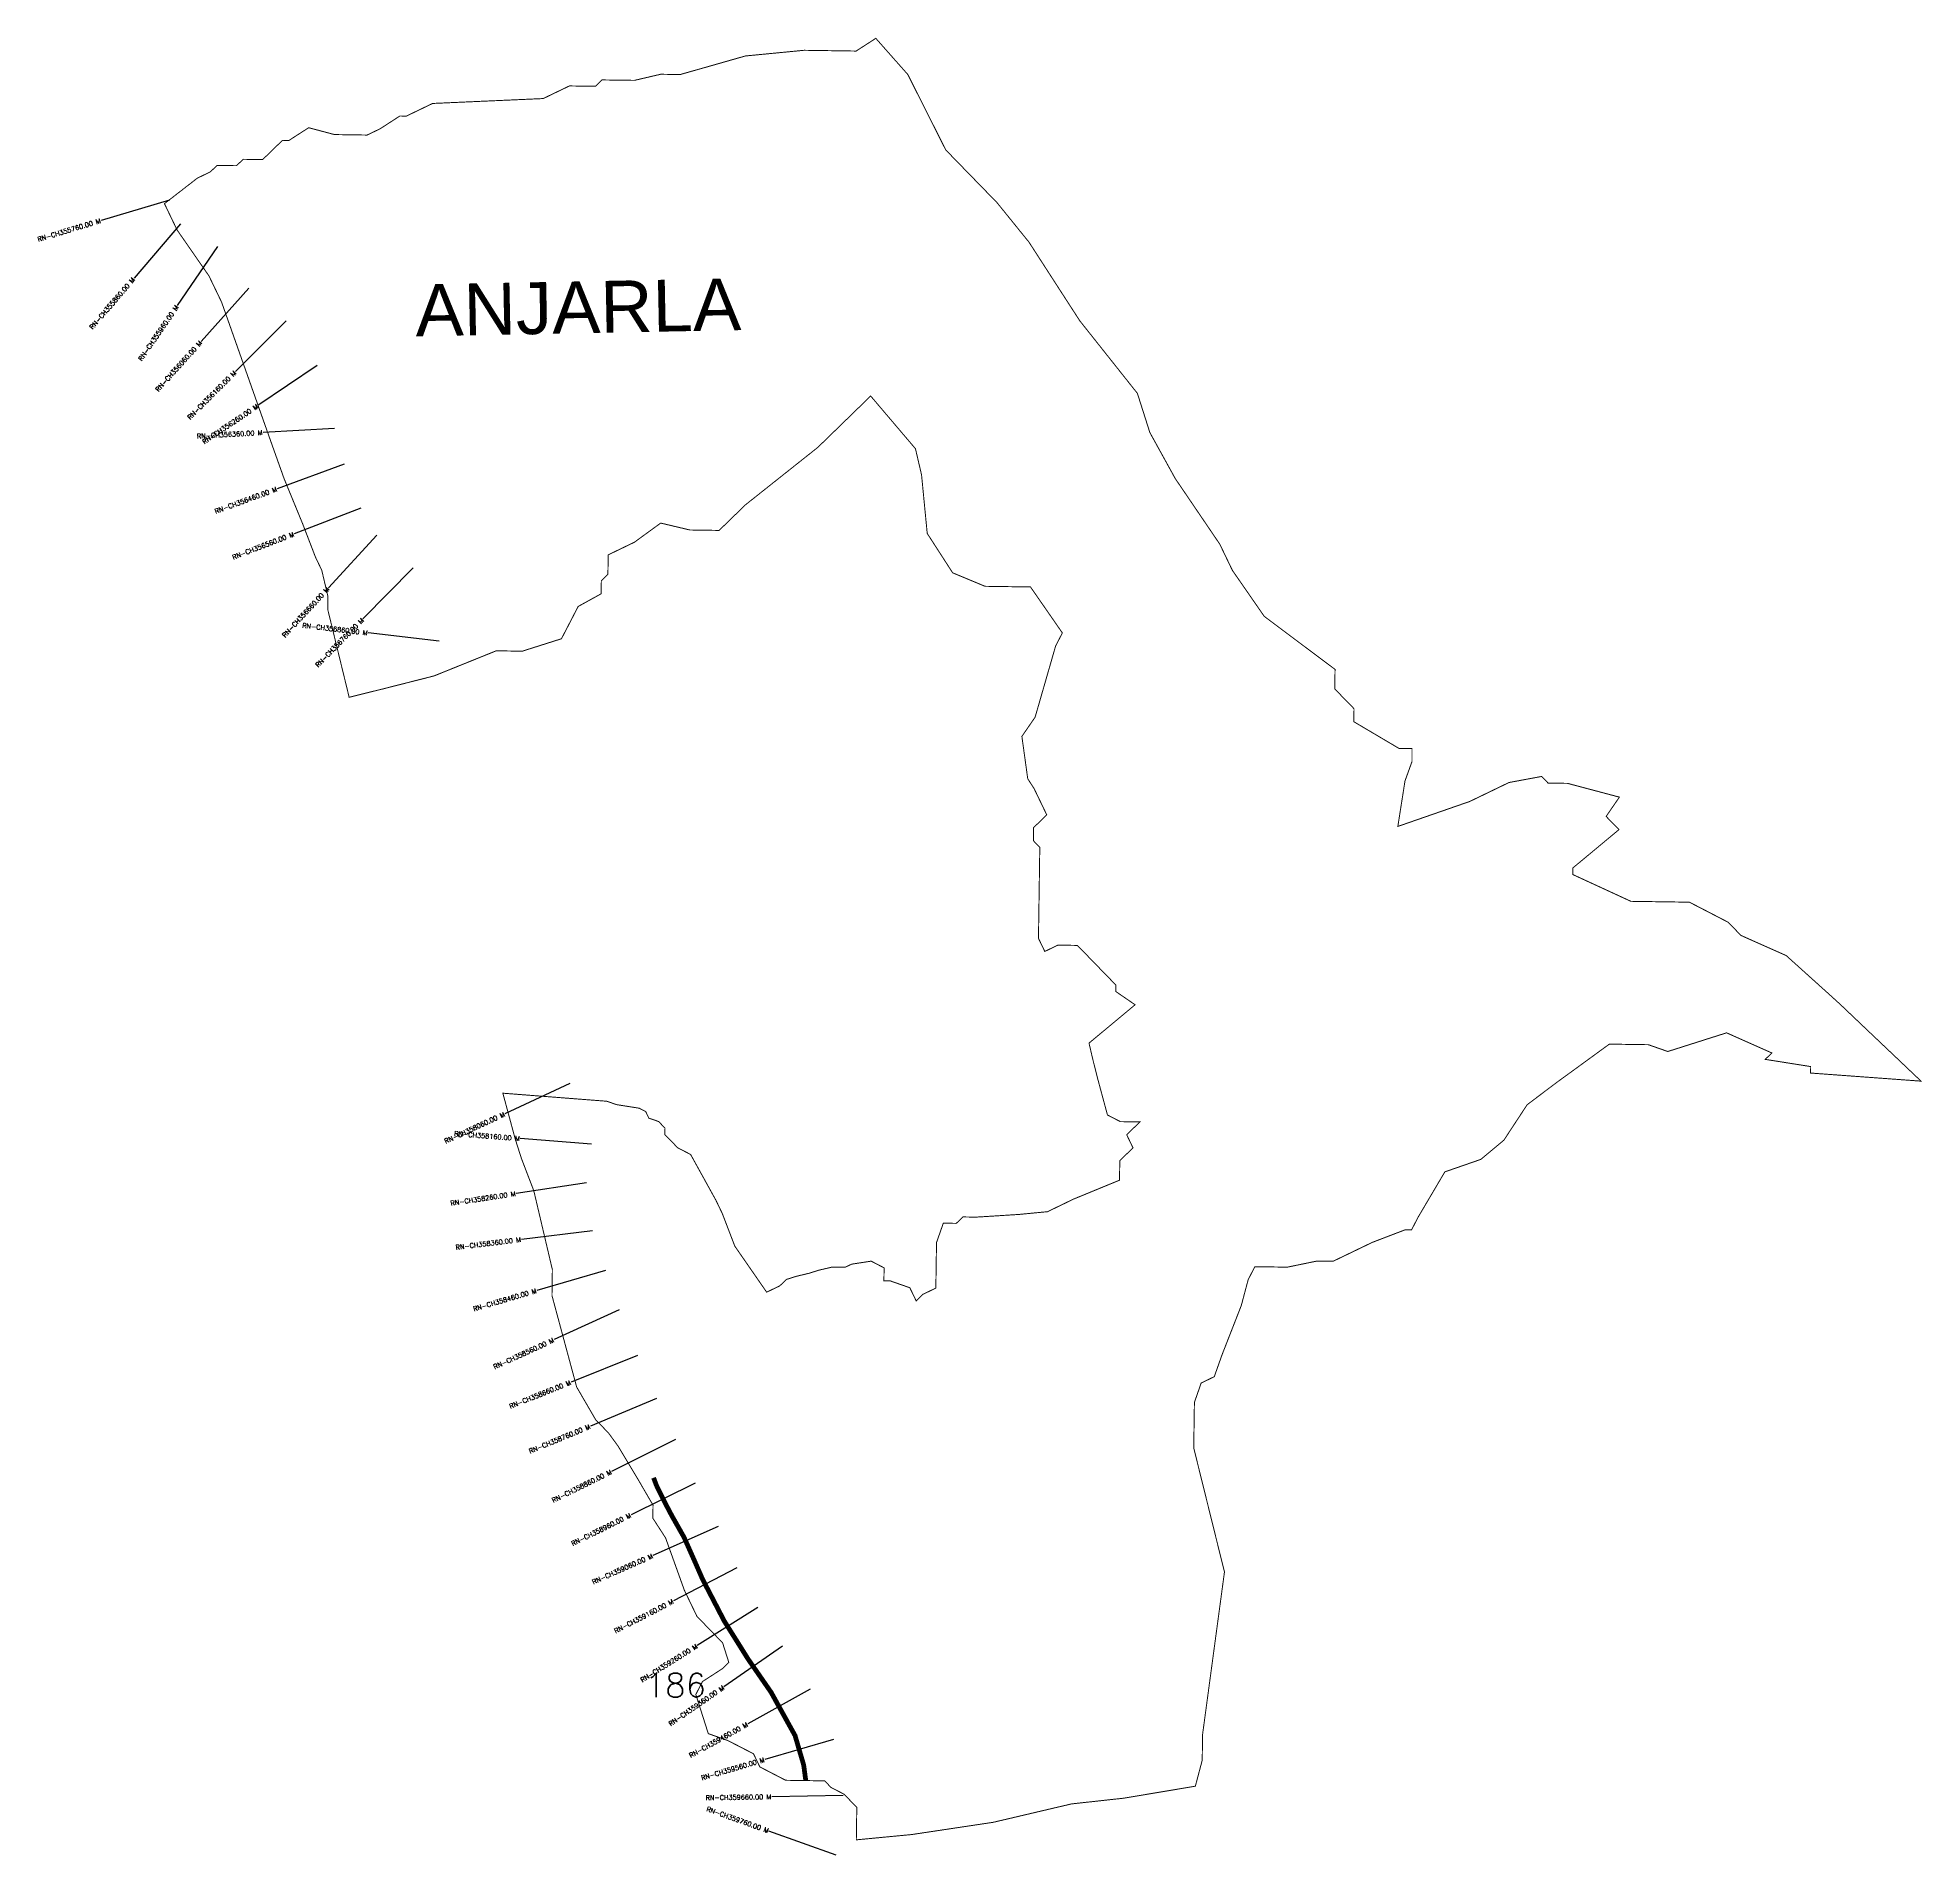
# Model space of a CAD drawing. Header units: metres. Extents: x 254129 to 299963, y 1973748 to 2228052.
# Drawn here: x 296007 to 299963, y 1973748 to 1977563 of the extents above; entities that cross this region are included whole.
import ezdxf
from ezdxf.enums import TextEntityAlignment as Align

# ---------------------------------------------------------------- set-up
doc = ezdxf.new("R2010")
doc.units = ezdxf.units.M
doc.header["$MEASUREMENT"] = 0
for name, color, linetype in [('ARTIFICIALLY PROTECTED', 4, 'Continuous'), ('CS', 134, 'Continuous'), ('CSMark', 6, 'Continuous'), ('VILLAGE NAME', 250, 'Continuous')]:
    doc.layers.add(name, color=color, linetype=linetype)
doc.styles.get("Standard").update_dxf_attribs({"font": 'simplex.shx'})

msp = doc.modelspace()

# ---------------------------------------------------------------- linework, layer by layer
at = {"color": 6, "const_width": 2, "flags": 128}
msp.add_lwpolyline([(296273.4, 1977215), (296342.4, 1977268.5), (296369.9, 1977281.8), (296383.8, 1977295.3), (296424.7, 1977294.7), (296438.6, 1977308.1), (296479.5, 1977307.5), (296521.1, 1977347.9), (296534.7, 1977347.7), (296576.1, 1977374.4), (296630.4, 1977360), (296698.7, 1977359), (296726.2, 1977372.2), (296767.5, 1977399), (296781.2, 1977398.8), (296836.2, 1977425.3), (297068.4, 1977435.6), (297123.4, 1977462.1), (297178, 1977461.3), (297191.8, 1977474.7), (297260.1, 1977473.8), (297314.9, 1977486.6), (297355.9, 1977486), (297492.9, 1977525), (297616, 1977536.9), (297725.2, 1977535.3), (297766.5, 1977562), (297833.7, 1977486), (297913.3, 1977327.8), (298021, 1977217), (298088, 1977134.2), (298156.2, 1977028.6), (298194.9, 1976968.8), (298315.5, 1976816.9), (298341.7, 1976734.6), (298394.9, 1976638.2), (298488.5, 1976500.3), (298514.9, 1976445.4), (298581.8, 1976348.8), (298730.4, 1976237.5), (298729.8, 1976196.5), (298770.2, 1976155), (298769.8, 1976127.7), (298864.5, 1976071.7), (298891.9, 1976071.3), (298891.9, 1976044), (298877.2, 1976003.3), (298862.2, 1975907.9), (299013.1, 1975960.3), (299095.6, 1976000.1), (299164, 1976012.8), (299177.5, 1975998.9), (299218.4, 1975998.3), (299327.2, 1975969.4), (299299.4, 1975928.9), (299326.3, 1975901.2), (299229.5, 1975820.7), (299229.3, 1975807), (299351.4, 1975750.7), (299474.2, 1975748.9), (299555.5, 1975706.8), (299582.4, 1975679.1), (299677.4, 1975636.8), (299771.4, 1975552.1), (299790.9, 1975534.3), (299834.9, 1975492.4), (299907.5, 1975423.5), (299960.3, 1975373.3), (299780.1, 1975386.5), (299728.5, 1975390.3), (299728.7, 1975403.9), (299633.3, 1975419), (299647.2, 1975432.4), (299552.2, 1975474.7), (299428.8, 1975435.5), (299388, 1975449.8), (299306.1, 1975451), (299238.5, 1975401.7), (299195.7, 1975370.6), (299133.6, 1975323.8), (299116.6, 1975297.9), (299084.8, 1975249.4), (299036.4, 1975209.1), (298960.9, 1975182.9), (298932.9, 1975135.5), (298904.9, 1975088.1), (298890.9, 1975061), (298877.3, 1975061.2), (298808.6, 1975034.9), (298726.2, 1974995.2), (298692, 1974995.6), (298630.4, 1974982.9), (298562.1, 1974983.8), (298548.1, 1974956.8), (298533.6, 1974902.3), (298493.4, 1974799.5), (298476.9, 1974753), (298449.4, 1974739.7), (298435.2, 1974699), (298433.8, 1974603.4), (298498.3, 1974343.1), (298452.4, 1974002.5), (298451.6, 1973947.9), (298437.2, 1973893.5), (298361.9, 1973880.9), (298286.6, 1973868.3), (298177.2, 1973856.3), (298012.9, 1973817.7), (297841.6, 1973792), (297725.6, 1973780.9), (297726.6, 1973849.1), (297699.7, 1973876.8), (297672.6, 1973890.8), (297659.1, 1973904.7), (297577.3, 1973905.9), (297523.1, 1973934), (297509.8, 1973961.5), (297455.6, 1973989.5), (297414.9, 1974003.8), (297388.7, 1974086.1), (297402.8, 1974113.2), (297444.1, 1974139.9), (297458, 1974153.3), (297444.9, 1974194.5), (297391.1, 1974249.9), (297364.6, 1974304.9), (297325.2, 1974414.7), (297298.5, 1974456), (297298.9, 1974483.3), (297267.1, 1974538), (297225.6, 1974607.2), (297205.5, 1974634.8), (297178.6, 1974662.5), (297138.6, 1974731.3), (297086.8, 1974923.2), (297087.6, 1974977.8), (297048.7, 1975143.1), (297035.9, 1975176.5), (297022.7, 1975210.9), (297009.6, 1975252), (296983.7, 1975348), (297201.9, 1975331.1), (297222.3, 1975324), (297269.9, 1975316.5), (297283.5, 1975309.5), (297290.1, 1975295.7), (297310.5, 1975288.6), (297324, 1975274.8), (297323.8, 1975261.1), (297350.7, 1975233.4), (297377.8, 1975219.4), (297431, 1975123.1), (297444.2, 1975095.6), (297470.6, 1975026.9), (297537.4, 1974930.4), (297564.9, 1974943.6), (297578.8, 1974957.1), (297599.4, 1974963.6), (297626.7, 1974970.1), (297647.3, 1974976.6), (297674.7, 1974983), (297702, 1974982.6), (297715.8, 1974989.2), (297756.8, 1974995.5), (297783.9, 1974981.4), (297783.5, 1974954.1), (297797.2, 1974953.9), (297837.9, 1974939.7), (297851.2, 1974912.2), (297865, 1974925.7), (297892.5, 1974938.9), (297893.9, 1975034.5), (297908.2, 1975075.2), (297935.4, 1975074.8), (297949.3, 1975088.3), (297976.6, 1975087.9), (297986.9, 1975088.5), (298015.8, 1975090.3), (298050.7, 1975092.5), (298067.7, 1975093.6), (298126.9, 1975099.3), (298181.9, 1975125.9), (298199.3, 1975133), (298242.2, 1975150.7), (298278, 1975165.4), (298278.6, 1975206.4), (298306.3, 1975233.3), (298293.1, 1975260.8), (298320.8, 1975287.7), (298279.8, 1975288.3), (298252.7, 1975302.3), (298232.2, 1975378.4), (298222.4, 1975417.1), (298214, 1975453.1), (298310.7, 1975533.6), (298270.1, 1975561.5), (298270.3, 1975575.1), (298189.6, 1975658.2), (298148.7, 1975658.8), (298121.2, 1975645.5), (298107.9, 1975673), (298110.7, 1975864.1), (298097.2, 1975878), (298097.6, 1975905.3), (298125.3, 1975932.2), (298098.8, 1975987.2), (298085.4, 1976007.9), (298073.1, 1976096.8), (298100.9, 1976137.3), (298144, 1976286.9), (298158.1, 1976314), (298091.2, 1976410.5), (297995.7, 1976411.9), (297927.8, 1976440.2), (297874.4, 1976522.9), (297862.5, 1976645.9), (297849.7, 1976700.7), (297755.7, 1976811.3), (297644.9, 1976703.6), (297493, 1976583), (297437.6, 1976529.2), (297376.2, 1976530.1), (297315, 1976544.6), (297259.8, 1976504.4), (297204.8, 1976477.9), (297204.2, 1976437), (297190.4, 1976423.5), (297190, 1976396.2), (297141.8, 1976369.6), (297106.7, 1976301.8), (297024.4, 1976275.7), (296969.8, 1976276.5), (296839.3, 1976223.8), (296733.8, 1976197), (296661.1, 1976179), (296616.1, 1976363.5), (296616.5, 1976390.9), (296603.6, 1976445.6), (296590.4, 1976473.1), (296564, 1976541.8), (296524.5, 1976637.9), (296492.9, 1976726.6), (296442.9, 1976868), (296402.1, 1976983.5), (296393.3, 1977008.4), (296366.8, 1977063.4), (296299.9, 1977159.9), (296273.4, 1977215)], dxfattribs=at)
at = {"layer": 'ARTIFICIALLY PROTECTED', "const_width": 10, "flags": 128}
msp.add_lwpolyline([(297300.1, 1974540.8), (297305.8, 1974525.4), (297323.8, 1974488.8), (297338.2, 1974461.5), (297363.9, 1974416), (297384.7, 1974369.3), (297403.3, 1974326.9), (297448.4, 1974240.1), (297498.1, 1974160.8), (297546.8, 1974090.4), (297597, 1973999.7), (297615.1, 1973938), (297619.5, 1973905.2)], dxfattribs=at)
at = {"layer": 'CS'}
for p, q in [((296284, 1977222.6), (296140.3, 1977179.6)), ((296307.1, 1977172.8), (296209.5, 1977058.9)), ((296385.1, 1977124.9), (296300.3, 1977001.1)), ((296450.7, 1977037.4), (296350.2, 1976926)), ((296528.6, 1976968.9), (296422.6, 1976862.8)), ((296593.8, 1976875.5), (296469.5, 1976791.5)), ((296630, 1976743), (296480.3, 1976734.7)), ((296650.9, 1976668.4), (296510.1, 1976616.7)), ((296685.9, 1976575.9), (296545.9, 1976522.1)), ((296719.3, 1976519.1), (296617.6, 1976408.9)), ((296795.3, 1976450.7), (296690.1, 1976343.7)), ((296849.8, 1976296.5), (296700.8, 1976313.9)), ((297124.2, 1975368.2), (296988.1, 1975305)), ((297169.9, 1975241.3), (297020.3, 1975252.7)), ((297159.6, 1975159.8), (297011.3, 1975137.4)), ((297171.5, 1975059.1), (297022.6, 1975041)), ((297198.8, 1974976.2), (297054.9, 1974934)), ((297227.5, 1974893.4), (297091.1, 1974830.8)), ((297266.2, 1974797.2), (297126.9, 1974741.7)), ((297306, 1974706.9), (297167.4, 1974649.3)), ((297346.4, 1974620.9), (297212, 1974554.3)), ((297387.3, 1974529.6), (297252.8, 1974463.3)), ((297435.8, 1974438.9), (297298.8, 1974377.9)), ((297474.8, 1974351.8), (297341.7, 1974282.6)), ((297518.9, 1974268.8), (297391.8, 1974189.1)), ((297570.9, 1974187.4), (297447.5, 1974102.1)), ((297628.8, 1974097), (297497.6, 1974024.4)), ((297677.5, 1973991.8), (297533.6, 1973949.5)), ((297698.2, 1973873.8), (297548.3, 1973871.4)), ((297683.4, 1973748.4), (297542.3, 1973799.3))]:
    msp.add_line(p, q, dxfattribs=at)

# ---------------------------------------------------------------- texts
at = {"insert": (297281.6, 1974130.5), "char_height": 50, "attachment_point": 1}
msp.add_mtext_dynamic_manual_height_columns('186', width=84.374, gutter_width=1, heights=[74.2], dxfattribs=at)
at = {"layer": 'CSMark'}
for s, rotation, p in [('RN-CH355760.00 M', 16.673, (296139.3, 1977179.3)), ('RN-CH355860.00 M', 49.3741, (296208.8, 1977058.1)), ('RN-CH355960.00 M', 55.6143, (296299.8, 1977000.3)), ('RN-CH356060.00 M', 47.9587, (296349.6, 1976925.2)), ('RN-CH356160.00 M', 45.0181, (296421.8, 1976862.1)), ('RN-CH356260.00 M', 34.0274, (296468.7, 1976791)), ('RN-CH356360.00 M', 3.1823, (296479.3, 1976734.6)), ('RN-CH356460.00 M', 20.1561, (296509.1, 1976616.3)), ('RN-CH356560.00 M', 21.0274, (296545, 1976521.8)), ('RN-CH356660.00 M', 47.2785, (296616.9, 1976408.2)), ('RN-CH356860.00 M', 353.3414, (296699.8, 1976314)), ('RN-CH356760.00 M', 45.4996, (296689.4, 1976343)), ('RN-CH358060.00 M', 24.8947, (296987.2, 1975304.6)), ('RN-CH358160.00 M', 355.6466, (297019.3, 1975252.8)), ('RN-CH358260.00 M', 8.5887, (297010.3, 1975137.3)), ('RN-CH358360.00 M', 6.939, (297021.6, 1975040.9)), ('RN-CH358460.00 M', 16.3548, (297054, 1974933.7)), ('RN-CH358560.00 M', 24.6474, (297090.2, 1974830.4)), ('RN-CH358660.00 M', 21.7261, (297125.9, 1974741.3)), ('RN-CH358760.00 M', 22.5707, (297166.5, 1974648.9)), ('RN-CH358860.00 M', 26.3843, (297211.1, 1974553.8)), ('RN-CH358960.00 M', 26.2422, (297251.9, 1974462.9)), ('RN-CH359060.00 M', 23.9775, (297297.9, 1974377.5)), ('RN-CH359160.00 M', 27.466, (297340.9, 1974282.1)), ('RN-CH359260.00 M', 32.0999, (297390.9, 1974188.6)), ('RN-CH359360.00 M', 34.6721, (297446.7, 1974101.5)), ('RN-CH359460.00 M', 28.955, (297496.7, 1974023.9)), ('RN-CH359560.00 M', 16.3657, (297532.6, 1973949.3)), ('RN-CH359660.00 M', 0.9247, (297547.3, 1973871.4)), ('RN-CH359760.00 M', 340.1896, (297541.4, 1973799.6))]:
    msp.add_text(s, height=10, rotation=rotation, dxfattribs=at).set_placement(p, align=Align.MIDDLE_RIGHT)
at = {"layer": 'VILLAGE NAME', "insert": (296798.9, 1977045.2), "char_height": 108.748, "attachment_point": 1, "rotation": 1.1028}
msp.add_mtext_dynamic_manual_height_columns('{\\fArial|b0|i0|c0|p34;ANJARLA}', width=1571.314, gutter_width=543.7, heights=[0], dxfattribs=at)

doc.saveas('drawing.dxf')
